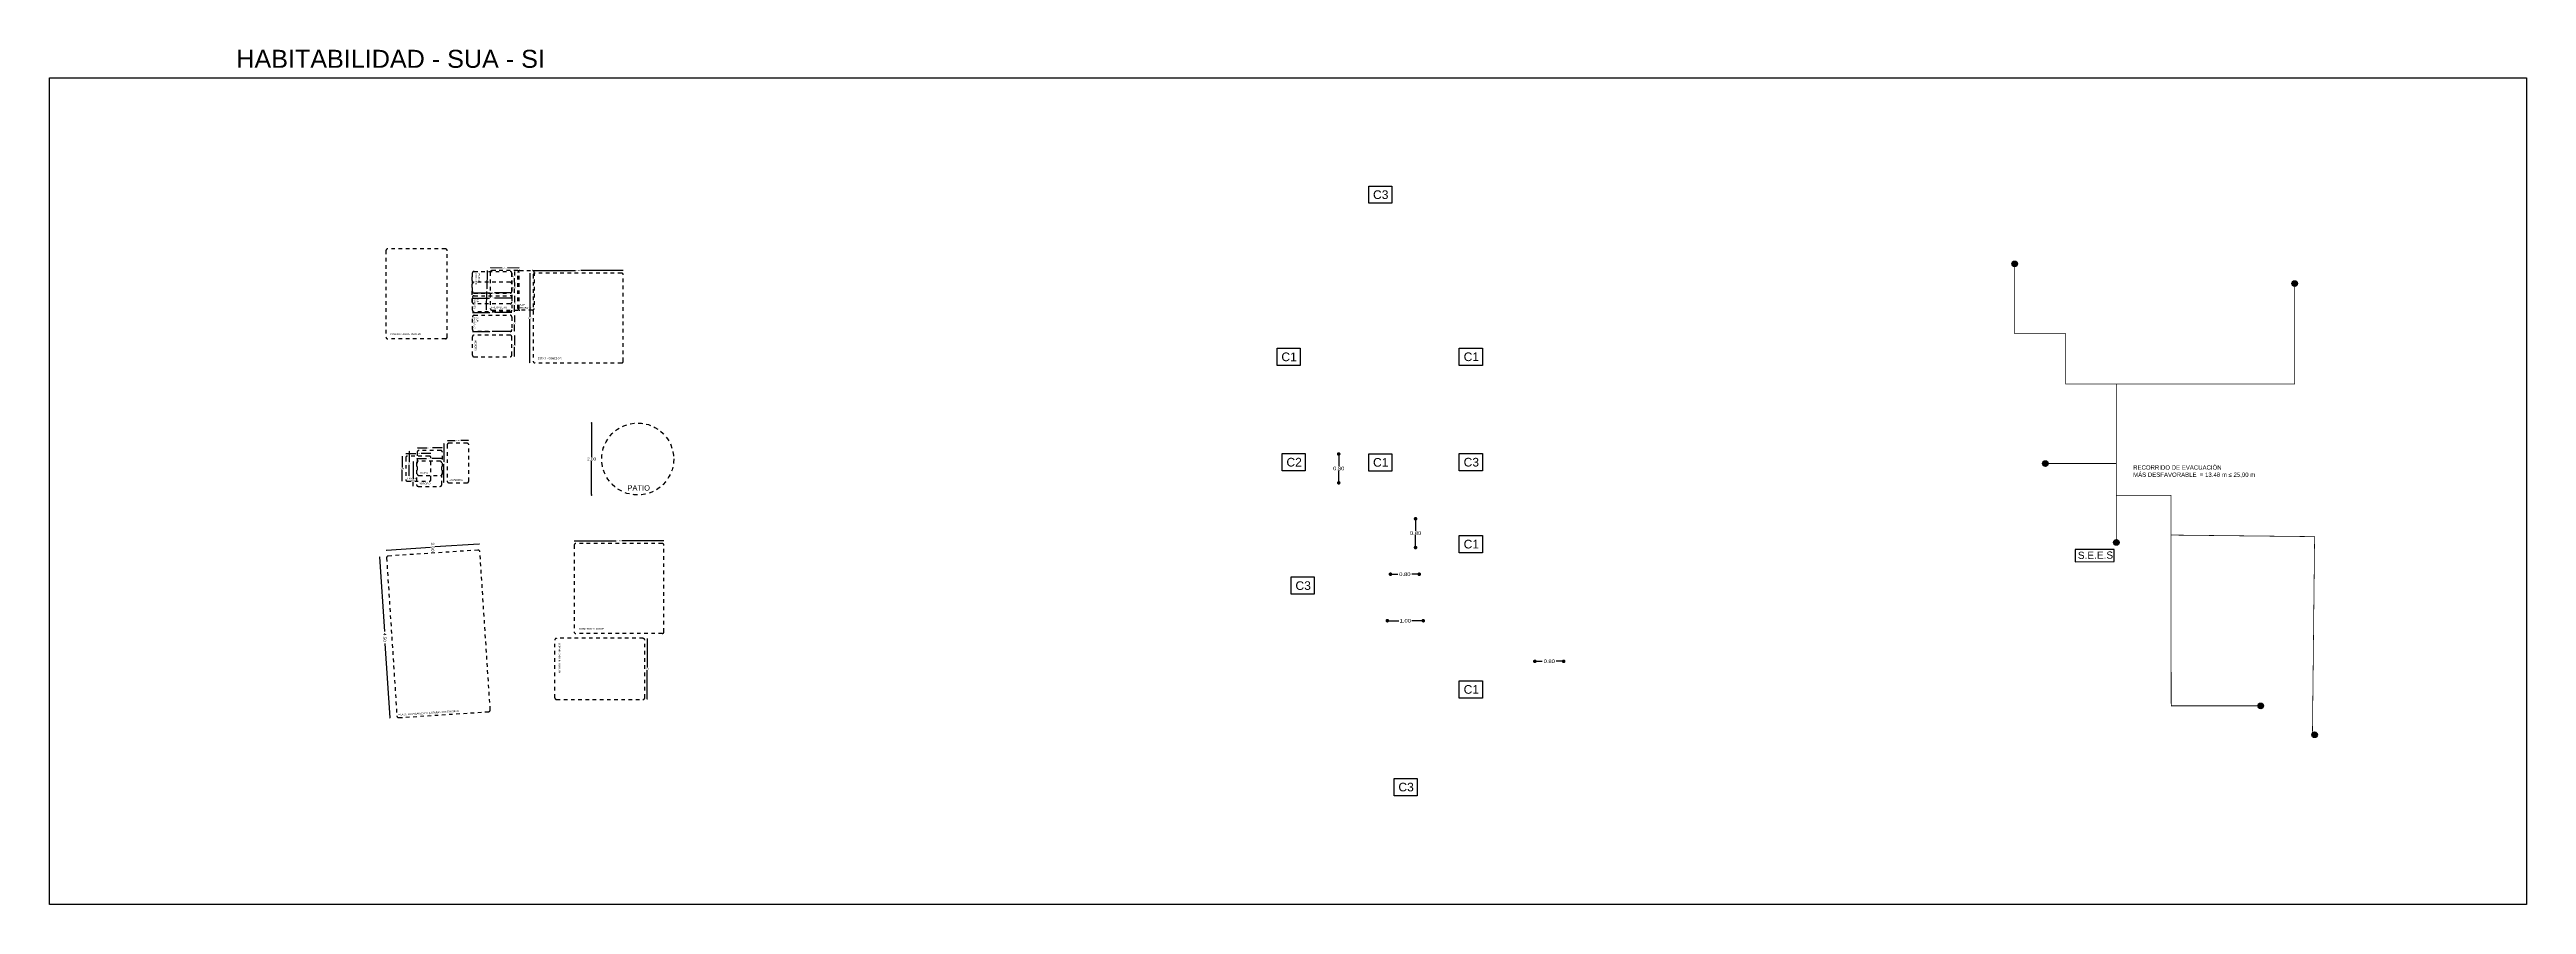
# Model space of a CAD drawing. Header units: metres. Extents: x -92 to 671, y -42 to 91.
# Drawn here: x 379.2 to 448, y 15 to 38.7 of the extents above; entities that cross this region are included whole.
import ezdxf

# ---------------------------------------------------------------- set-up
doc = ezdxf.new("R2010")
doc.units = ezdxf.units.M
for name, pattern in [('_CONTINUOUS', [2, 1, 1]), ('ACAD_ISO02W100', [15, 12, -3]), ('CONTINUA', [0]), ('RAYITAS2', [0.1875, 0.125, -0.0625])]:
    doc.linetypes.add(name, pattern=pattern)
doc.layers.add('01Texto 1', color=220, linetype='Continuous')
doc.layers.add('05Habitabilidad', color=4, linetype='RAYITAS2')
doc.layers.add('05DB-SI', color=7, linetype='_CONTINUOUS', true_color=0xc20000)
doc.layers.add('05DB-SUA', color=30, linetype='_CONTINUOUS', true_color=0xff7f00)
doc.styles.add('FUTURA', font='', dxfattribs={"width": 1.2})
doc.styles.add('Proyecto', font='arial.ttf', dxfattribs={"height": 0.1})
doc.styles.get("Standard").update_dxf_attribs({"font": 'arial.ttf'})
doc.styles.get('FUTURA').set_extended_font_data('Futura Bk BT')
doc.dimstyles.new('20', dxfattribs={"dimscale": 0, "dimtxt": 0.03, "dimasz": 0.01, "dimexe": 0.2, "dimexo": 0.2, "dimgap": 0.02, "dimtad": 0, "dimtih": 1, "dimtoh": 1, "dimzin": 0, "dimdsep": 46, "dimtxsty": 'FUTURA', "dimblk": 'DOT', "dimcen": 0.1, "dimse1": 1, "dimse2": 1, "dimazin": 0, "dimtfac": 1, "dimtmove": 2, "dimatfit": 2, "dimldrblk": 'DOT', "dimfxl": 1, "dimtolj": 1, "dimarcsym": 0})
doc.dimstyles.new('30', dxfattribs={"dimscale": 0, "dimtxt": 0.07, "dimasz": 0.05, "dimexe": 0.2, "dimexo": 0.2, "dimgap": 0.01, "dimtad": 0, "dimtih": 1, "dimtoh": 1, "dimzin": 0, "dimdsep": 46, "dimtxsty": 'FUTURA', "dimblk": 'DOT', "dimcen": 0.1, "dimse1": 1, "dimse2": 1, "dimazin": 0, "dimtfac": 1, "dimtmove": 2, "dimatfit": 2, "dimldrblk": 'DOT', "dimfxl": 1, "dimtolj": 1, "dimarcsym": 0})
doc.dimstyles.new('50', dxfattribs={"dimscale": 0, "dimtxt": 0.1, "dimasz": 0.07, "dimexe": 0.2, "dimexo": 0.2, "dimgap": 0.01, "dimtad": 0, "dimtih": 1, "dimtoh": 1, "dimzin": 0, "dimdsep": 46, "dimtxsty": 'FUTURA', "dimblk": 'DOT', "dimcen": 0.1, "dimse1": 1, "dimse2": 1, "dimazin": 0, "dimtfac": 1, "dimtmove": 2, "dimatfit": 2, "dimldrblk": 'DOT', "dimfxl": 1, "dimtolj": 1, "dimarcsym": 0})

# ---------------------------------------------------------------- blocks, each defined once
blk = doc.blocks.new('HABITABILIDAD - PLACA 30')
at = {"layer": '05Habitabilidad', "color": 220, "ltscale": 0.5}
for p, q in [((3217610.744, 1936620.346), (3217610.744, 1936621.346)), ((3217611.294, 1936621.396), (3217610.794, 1936621.396)), ((3217610.794, 1936621.396), (3217611.594, 1936621.396)), ((3217611.044, 1936621.346), (3217611.044, 1936620.346)), ((3217611.344, 1936620.346), (3217611.344, 1936621.346)), ((3217611.644, 1936621.346), (3217611.644, 1936620.346)), ((3217610.794, 1936620.296), (3217611.294, 1936620.296)), ((3217611.594, 1936620.296), (3217610.794, 1936620.296))]:
    blk.add_line(p, q, dxfattribs=at)
for centre, start, end in [((3217610.794, 1936621.346), 90, 180), ((3217611.094, 1936621.346), 90, 180), ((3217611.294, 1936621.346), 0, 90), ((3217611.594, 1936621.346), 0, 90), ((3217610.794, 1936620.346), 180, 270), ((3217611.094, 1936620.346), 180, 270), ((3217611.294, 1936620.346), 270, 0), ((3217611.594, 1936620.346), 270, 0)]:
    blk.add_arc(centre, 0.05, start, end, dxfattribs=at)
at = {"layer": '05Habitabilidad', "linetype": 'ACAD_ISO02W100', "ltscale": 0.1, "insert": (3217610.8, 1936620.511), "char_height": 0.05, "attachment_point": 1}
blk.add_mtext_dynamic_manual_height_columns('PLACA \\PCOCCIÓN', width=0.87816, gutter_width=12.5, heights=[0], dxfattribs=at)
blk = doc.blocks.new('*U19')
at = {"layer": '05Habitabilidad', "color": 30, "ltscale": 0.5}
blk.add_lwpolyline([(3217613.67, 1936621.346), (3217613.67, 1936620.346, 0.414214), (3217613.72, 1936620.296), (3217614.22, 1936620.296, 0.414214), (3217614.27, 1936620.346), (3217614.27, 1936621.346, 0.414214), (3217614.22, 1936621.396), (3217613.72, 1936621.396, 0.414214)], format="xyb", close=True, dxfattribs=at)
at = {"layer": '05Habitabilidad', "insert": (3217613.816, 1936620.413), "char_height": 0.05, "attachment_point": 1}
blk.add_mtext_dynamic_manual_height_columns('NEVERA', width=0.87816, gutter_width=12.5, heights=[0], dxfattribs=at)
blk = doc.blocks.new('HABITABILIDAD - FREGADERO')
at = {"layer": '05Habitabilidad', "color": 82, "ltscale": 0.5}
blk.add_lwpolyline([(3217616.12, 1936620.296), (3217616.82, 1936620.296, 0.414214), (3217616.87, 1936620.346), (3217616.87, 1936621.346, 0.414214), (3217616.82, 1936621.396), (3217616.12, 1936621.396, 0.414214), (3217616.07, 1936621.346), (3217616.07, 1936620.346, 0.414214)], format="xyb", close=True, dxfattribs=at)
at = {"layer": '05Habitabilidad', "insert": (3217616.095, 1936620.397), "char_height": 0.05, "attachment_point": 1}
blk.add_mtext_dynamic_manual_height_columns('FREGADERO', width=0.87816, gutter_width=12.5, heights=[0], dxfattribs=at)
blk = doc.blocks.new('HABITABILIDAD - LAVABO')
at = {"layer": '05Habitabilidad', "color": 220, "ltscale": 0.5}
blk.add_lwpolyline([(3217610.606, 1936618.747), (3217611.206, 1936618.747, 0.414214), (3217611.256, 1936618.797), (3217611.256, 1936619.397, 0.414214), (3217611.206, 1936619.447), (3217610.606, 1936619.447, 0.414214), (3217610.556, 1936619.397), (3217610.556, 1936618.797, 0.414214)], format="xyb", close=True, dxfattribs=at)
at = {"layer": '05Habitabilidad', "insert": (3217610.606, 1936618.849), "char_height": 0.05, "attachment_point": 1}
blk.add_mtext_dynamic_manual_height_columns('LAVABO', width=0.87816, gutter_width=12.5, heights=[0], dxfattribs=at)
blk = doc.blocks.new('HABITABILIDAD - DUCHA')
at = {"layer": '05Habitabilidad', "color": 30, "ltscale": 0.5}
blk.add_lwpolyline([(3217611.606, 1936618.747), (3217612.206, 1936618.747, 0.414214), (3217612.256, 1936618.797), (3217612.256, 1936619.397, 0.414214), (3217612.206, 1936619.447), (3217611.606, 1936619.447, 0.414214), (3217611.556, 1936619.397), (3217611.556, 1936618.797, 0.414214)], format="xyb", close=True, dxfattribs=at)
at = {"layer": '05Habitabilidad', "insert": (3217611.606, 1936618.849), "char_height": 0.05, "attachment_point": 1}
blk.add_mtext_dynamic_manual_height_columns('DUCHA', width=0.87816, gutter_width=12.5, heights=[0], dxfattribs=at)
blk = doc.blocks.new('HABITABILIDAD - INODORO')
at = {"layer": '05Habitabilidad', "color": 170, "ltscale": 0.5}
blk.add_lwpolyline([(3217612.606, 1936618.747), (3217613.206, 1936618.747, 0.414214), (3217613.256, 1936618.797), (3217613.256, 1936619.397, 0.414214), (3217613.206, 1936619.447), (3217612.606, 1936619.447, 0.414214), (3217612.556, 1936619.397), (3217612.556, 1936618.797, 0.414214)], format="xyb", close=True, dxfattribs=at)
at = {"layer": '05Habitabilidad', "insert": (3217612.606, 1936618.849), "char_height": 0.05, "attachment_point": 1}
blk.add_mtext_dynamic_manual_height_columns('INODORO', width=0.87816, gutter_width=12.5, heights=[0], dxfattribs=at)
blk = doc.blocks.new('HABITABILIDAD - ESTAR-COMEDOR')
at = {"layer": '05Habitabilidad', "color": 202, "ltscale": 0.5}
for p, q in [((3217610.571, 1936613.231), (3217610.571, 1936610.831)), ((3217613.021, 1936613.281), (3217610.621, 1936613.281)), ((3217613.071, 1936610.831), (3217613.071, 1936613.231)), ((3217613.021, 1936610.781), (3217610.621, 1936610.781))]:
    blk.add_line(p, q, dxfattribs=at)
for centre, start, end in [((3217610.621, 1936613.231), 90, 180), ((3217613.021, 1936613.231), 0, 90), ((3217610.621, 1936610.831), 180, 270), ((3217613.021, 1936610.831), 270, 0)]:
    blk.add_arc(centre, 0.05, start, end, dxfattribs=at)
at = {"layer": '05Habitabilidad', "insert": (3217610.695, 1936610.936), "char_height": 0.05, "attachment_point": 1}
blk.add_mtext_dynamic_manual_height_columns('ESTAR - COMEDOR', width=0.87816, gutter_width=12.5, heights=[0], dxfattribs=at)
blk = doc.blocks.new('HABITABILIDAD - DORMITORIO INDV')
at = {"layer": '05Habitabilidad', "color": 202, "ltscale": 0.5}
for p, q in [((26.077, 14.847), (26.077, 12.447)), ((27.727, 14.897), (26.127, 14.897)), ((27.777, 12.447), (27.777, 14.847)), ((27.727, 12.397), (26.127, 12.397))]:
    blk.add_line(p, q, dxfattribs=at)
for centre, start, end in [((26.127, 14.847), 90, 180), ((27.727, 14.847), 0, 90), ((27.727, 12.447), 270, 0)]:
    blk.add_arc(centre, 0.05, start, end, dxfattribs=at)
at = {"layer": '05Habitabilidad', "color": 202}
blk.add_arc((26.127, 12.447), 0.05, 180, 270, dxfattribs=at)
at = {"layer": '05Habitabilidad', "insert": (26.201, 12.552), "char_height": 0.05, "attachment_point": 1}
blk.add_mtext_dynamic_manual_height_columns('DORMITORIO INDIVIDUAL', width=0.87816, gutter_width=12.5, heights=[0], dxfattribs=at)
blk = doc.blocks.new('HABITABILIDAD - DORMITORIO DOBLE')
at = {"layer": '05Habitabilidad', "color": 202, "ltscale": 0.5}
for p, q in [((-7.391, 11.048), (-9.791, 11.048)), ((-9.841, 10.998), (-9.841, 8.598)), ((-7.341, 8.598), (-7.341, 10.998)), ((-7.391, 8.548), (-9.791, 8.548))]:
    blk.add_line(p, q, dxfattribs=at)
for centre, start, end in [((-9.791, 10.998), 90, 180), ((-7.391, 10.998), 0, 90)]:
    blk.add_arc(centre, 0.05, start, end, dxfattribs=at)
at = {"layer": '05Habitabilidad', "color": 202}
for centre, start, end in [((-9.791, 8.598), 180, 270), ((-7.391, 8.598), 270, 0)]:
    blk.add_arc(centre, 0.05, start, end, dxfattribs=at)
at = {"layer": '05Habitabilidad', "lineweight": 30}
blk.add_text('DORMITORIO DOBLE', height=0.05, dxfattribs=at).set_placement((-9.722, 8.652))
blk = doc.blocks.new('_DOT')
at = {"color": 0, "linetype": 'ByBlock'}
blk.add_line((-0.5, 0), (-1, 0), dxfattribs=at)
at = {"color": 0, "linetype": 'ByBlock', "const_width": 0.5}
blk.add_lwpolyline([(-0.25, 0, 1), (0.25, 0, 1)], format="xyb", close=True, dxfattribs=at)
blk = doc.blocks.new('*D349')
at = {"layer": '05Habitabilidad', "color": 0, "linetype": 'CONTINUA', "lineweight": -2, "transparency": 16777216}
for p, q in [((392.078, 32.248), (392.078, 32.143)), ((392.078, 31.968), (392.078, 32.073))]:
    blk.add_line(p, q, dxfattribs=at)
at = {"layer": 'DEFPOINTS', "color": 0, "linetype": 'CONTINUA', "transparency": 16777216}
for p in [(391.887, 32.258), (391.887, 31.958), (392.078, 31.958)]:
    blk.add_point(p, dxfattribs=at)
at = {"layer": '05Habitabilidad', "color": 0, "linetype": 'CONTINUA', "lineweight": -2, "transparency": 16777216, "xscale": 0.01, "yscale": 0.01, "zscale": 0.01}
for p, rotation in [((392.078, 32.258), 90), ((392.078, 31.958), 270)]:
    blk.add_blockref('_DOT', p, dxfattribs=dict(at, rotation=rotation))
at = {"layer": '05Habitabilidad', "color": 0, "linetype": 'CONTINUA', "transparency": 16777216, "insert": (392.078, 32.108), "char_height": 0.03, "attachment_point": 5, "style": 'FUTURA'}
blk.add_mtext('\\A1;0.30', dxfattribs=at)
blk = doc.blocks.new('*D350')
at = {"layer": '05Habitabilidad', "color": 0, "linetype": 'CONTINUA', "lineweight": -2, "transparency": 16777216}
for p, q in [((392.078, 32.548), (392.078, 32.443)), ((392.078, 32.268), (392.078, 32.373))]:
    blk.add_line(p, q, dxfattribs=at)
at = {"layer": 'DEFPOINTS', "color": 0, "linetype": 'CONTINUA', "transparency": 16777216}
for p in [(391.846, 32.558), (392.078, 32.558), (391.846, 32.258)]:
    blk.add_point(p, dxfattribs=at)
at = {"layer": '05Habitabilidad', "color": 0, "linetype": 'CONTINUA', "lineweight": -2, "transparency": 16777216, "xscale": 0.01, "yscale": 0.01, "zscale": 0.01}
for p, rotation in [((392.078, 32.558), 90), ((392.078, 32.258), 270)]:
    blk.add_blockref('_DOT', p, dxfattribs=dict(at, rotation=rotation))
at = {"layer": '05Habitabilidad', "color": 0, "linetype": 'CONTINUA', "transparency": 16777216, "insert": (392.078, 32.408), "char_height": 0.03, "attachment_point": 5, "style": 'FUTURA'}
blk.add_mtext('\\A1;0.30', dxfattribs=at)
blk = doc.blocks.new('*D352')
at = {"layer": '05Habitabilidad', "color": 0, "linetype": 'CONTINUA', "lineweight": -2, "transparency": 16777216}
for p, q in [((390.917, 31.815), (391.389, 31.815)), ((391.997, 31.815), (391.525, 31.815))]:
    blk.add_line(p, q, dxfattribs=at)
at = {"layer": 'DEFPOINTS', "color": 0, "linetype": 'CONTINUA', "transparency": 16777216}
for p in [(390.907, 31.815), (390.907, 31.815), (392.007, 31.815)]:
    blk.add_point(p, dxfattribs=at)
at = {"layer": '05Habitabilidad', "color": 0, "linetype": 'CONTINUA', "lineweight": -2, "transparency": 16777216, "xscale": 0.01, "yscale": 0.01, "zscale": 0.01, "rotation": 180}
blk.add_blockref('_DOT', (390.907, 31.815), dxfattribs=at)
at = {"layer": '05Habitabilidad', "color": 0, "linetype": 'CONTINUA', "lineweight": -2, "transparency": 16777216, "xscale": 0.01, "yscale": 0.01, "zscale": 0.01}
blk.add_blockref('_DOT', (392.007, 31.815), dxfattribs=at)
at = {"layer": '05Habitabilidad', "color": 0, "linetype": 'CONTINUA', "transparency": 16777216, "insert": (391.457, 31.815), "char_height": 0.03, "attachment_point": 5, "style": 'FUTURA'}
blk.add_mtext('\\A1;1.10', dxfattribs=at)
blk = doc.blocks.new('*D353')
at = {"layer": '05Habitabilidad', "color": 0, "linetype": 'CONTINUA', "lineweight": -2, "transparency": 16777216}
for p, q in [((392.079, 30.777), (392.079, 30.522)), ((392.079, 30.197), (392.079, 30.452))]:
    blk.add_line(p, q, dxfattribs=at)
at = {"layer": 'DEFPOINTS', "color": 0, "linetype": 'CONTINUA', "transparency": 16777216}
for p in [(391.886, 30.787), (391.886, 30.187), (392.079, 30.187)]:
    blk.add_point(p, dxfattribs=at)
at = {"layer": '05Habitabilidad', "color": 0, "linetype": 'CONTINUA', "lineweight": -2, "transparency": 16777216, "xscale": 0.01, "yscale": 0.01, "zscale": 0.01}
for p, rotation in [((392.079, 30.787), 90), ((392.079, 30.187), 270)]:
    blk.add_blockref('_DOT', p, dxfattribs=dict(at, rotation=rotation))
at = {"layer": '05Habitabilidad', "color": 0, "linetype": 'CONTINUA', "transparency": 16777216, "insert": (392.079, 30.487), "char_height": 0.03, "attachment_point": 5, "style": 'FUTURA'}
blk.add_mtext('\\A1;0.60', dxfattribs=at)
blk = doc.blocks.new('*D354')
at = {"layer": '05Habitabilidad', "color": 0, "linetype": '_CONTINUOUS', "lineweight": -2, "transparency": 16777216}
for p, q in [((390.918, 30.886), (391.39, 30.886)), ((391.998, 30.886), (391.526, 30.886))]:
    blk.add_line(p, q, dxfattribs=at)
at = {"layer": 'DEFPOINTS', "color": 0, "linetype": '_CONTINUOUS', "transparency": 16777216}
for p in [(390.908, 30.685), (392.008, 30.886), (392.008, 30.685)]:
    blk.add_point(p, dxfattribs=at)
at = {"layer": '05Habitabilidad', "color": 0, "linetype": '_CONTINUOUS', "lineweight": -2, "transparency": 16777216, "xscale": 0.01, "yscale": 0.01, "zscale": 0.01, "rotation": 180}
blk.add_blockref('_DOT', (390.908, 30.886), dxfattribs=at)
at = {"layer": '05Habitabilidad', "color": 0, "linetype": '_CONTINUOUS', "lineweight": -2, "transparency": 16777216, "xscale": 0.01, "yscale": 0.01, "zscale": 0.01}
blk.add_blockref('_DOT', (392.008, 30.886), dxfattribs=at)
at = {"layer": '05Habitabilidad', "color": 0, "linetype": '_CONTINUOUS', "transparency": 16777216, "insert": (391.458, 30.886), "char_height": 0.03, "attachment_point": 5, "style": 'FUTURA'}
blk.add_mtext('\\A1;1.10', dxfattribs=at)
blk = doc.blocks.new('*D358')
at = {"layer": '05Habitabilidad', "color": 0, "linetype": '_CONTINUOUS', "lineweight": -2, "transparency": 16777216}
for p, q in [((391.421, 32.668), (391.736, 32.662)), ((392.201, 32.654), (391.886, 32.66))]:
    blk.add_line(p, q, dxfattribs=at)
at = {"layer": 'DEFPOINTS', "color": 0, "linetype": '_CONTINUOUS', "transparency": 16777216}
for p in [(391.408, 32.464), (392.208, 32.464), (392.211, 32.654)]:
    blk.add_point(p, dxfattribs=at)
at = {"layer": '05Habitabilidad', "color": 0, "linetype": '_CONTINUOUS', "lineweight": -2, "transparency": 16777216, "xscale": 0.01, "yscale": 0.01, "zscale": 0.01}
for p, rotation in [((391.411, 32.668), 178.993462372191), ((392.211, 32.654), 358.993462372191)]:
    blk.add_blockref('_DOT', p, dxfattribs=dict(at, rotation=rotation))
at = {"layer": '05Habitabilidad', "color": 0, "linetype": '_CONTINUOUS', "transparency": 16777216, "insert": (391.811, 32.661), "char_height": 0.03, "attachment_point": 5, "style": 'FUTURA'}
blk.add_mtext('\\A1;0.80', dxfattribs=at)
blk = doc.blocks.new('*D359')
at = {"layer": '05Habitabilidad', "color": 0, "linetype": '_CONTINUOUS', "lineweight": -2, "transparency": 16777216}
for p, q in [((391.32, 32.577), (391.311, 32.072)), ((391.301, 31.497), (391.31, 32.002))]:
    blk.add_line(p, q, dxfattribs=at)
at = {"layer": 'DEFPOINTS', "color": 0, "linetype": '_CONTINUOUS', "transparency": 16777216}
for p in [(391.534, 32.583), (391.301, 31.487), (391.534, 31.483)]:
    blk.add_point(p, dxfattribs=at)
at = {"layer": '05Habitabilidad', "color": 0, "linetype": '_CONTINUOUS', "lineweight": -2, "transparency": 16777216, "xscale": 0.01, "yscale": 0.01, "zscale": 0.01}
for p, rotation in [((391.32, 32.587), 88.99346237219105), ((391.301, 31.487), 268.993462372191)]:
    blk.add_blockref('_DOT', p, dxfattribs=dict(at, rotation=rotation))
at = {"layer": '05Habitabilidad', "color": 0, "linetype": '_CONTINUOUS', "transparency": 16777216, "insert": (391.31, 32.037), "char_height": 0.03, "attachment_point": 5, "style": 'FUTURA'}
blk.add_mtext('\\A1;1.10', dxfattribs=at)
blk = doc.blocks.new('*D360')
at = {"layer": '05Habitabilidad', "color": 0, "linetype": '_CONTINUOUS', "lineweight": -2, "transparency": 16777216}
for p, q in [((389.067, 27.499), (389.333, 27.499)), ((389.747, 27.499), (389.482, 27.499))]:
    blk.add_line(p, q, dxfattribs=at)
at = {"layer": 'DEFPOINTS', "color": 0, "linetype": '_CONTINUOUS', "transparency": 16777216}
for p in [(389.057, 27.251), (389.757, 27.499), (389.757, 27.251)]:
    blk.add_point(p, dxfattribs=at)
at = {"layer": '05Habitabilidad', "color": 0, "linetype": '_CONTINUOUS', "lineweight": -2, "transparency": 16777216, "xscale": 0.01, "yscale": 0.01, "zscale": 0.01, "rotation": 180}
blk.add_blockref('_DOT', (389.057, 27.499), dxfattribs=at)
at = {"layer": '05Habitabilidad', "color": 0, "linetype": '_CONTINUOUS', "lineweight": -2, "transparency": 16777216, "xscale": 0.01, "yscale": 0.01, "zscale": 0.01}
blk.add_blockref('_DOT', (389.757, 27.499), dxfattribs=at)
at = {"layer": '05Habitabilidad', "color": 0, "linetype": '_CONTINUOUS', "transparency": 16777216, "insert": (389.407, 27.499), "char_height": 0.03, "attachment_point": 5, "style": 'FUTURA'}
blk.add_mtext('\\A1;0.70', dxfattribs=at)
blk = doc.blocks.new('*D361')
at = {"layer": '05Habitabilidad', "color": 0, "linetype": '_CONTINUOUS', "lineweight": -2, "transparency": 16777216}
for p, q in [((389.386, 27.656), (389.652, 27.656)), ((390.066, 27.656), (389.801, 27.656))]:
    blk.add_line(p, q, dxfattribs=at)
at = {"layer": 'DEFPOINTS', "color": 0, "linetype": '_CONTINUOUS', "transparency": 16777216}
for p in [(390.076, 27.656), (389.376, 27.398), (390.076, 27.398)]:
    blk.add_point(p, dxfattribs=at)
at = {"layer": '05Habitabilidad', "color": 0, "linetype": '_CONTINUOUS', "lineweight": -2, "transparency": 16777216, "xscale": 0.01, "yscale": 0.01, "zscale": 0.01, "rotation": 180}
blk.add_blockref('_DOT', (389.376, 27.656), dxfattribs=at)
at = {"layer": '05Habitabilidad', "color": 0, "linetype": '_CONTINUOUS', "lineweight": -2, "transparency": 16777216, "xscale": 0.01, "yscale": 0.01, "zscale": 0.01}
blk.add_blockref('_DOT', (390.076, 27.656), dxfattribs=at)
at = {"layer": '05Habitabilidad', "color": 0, "linetype": '_CONTINUOUS', "transparency": 16777216, "insert": (389.726, 27.656), "char_height": 0.03, "attachment_point": 5, "style": 'FUTURA'}
blk.add_mtext('\\A1;0.70', dxfattribs=at)
blk = doc.blocks.new('*D362')
at = {"layer": '05Habitabilidad', "color": 0, "linetype": '_CONTINUOUS', "lineweight": -2, "transparency": 16777216}
for p, q in [((389.368, 27.358), (389.633, 27.358)), ((390.048, 27.358), (389.783, 27.358))]:
    blk.add_line(p, q, dxfattribs=at)
at = {"layer": 'DEFPOINTS', "color": 0, "linetype": '_CONTINUOUS', "transparency": 16777216}
for p in [(389.358, 27.194), (390.058, 27.358), (390.058, 27.194)]:
    blk.add_point(p, dxfattribs=at)
at = {"layer": '05Habitabilidad', "color": 0, "linetype": '_CONTINUOUS', "lineweight": -2, "transparency": 16777216, "xscale": 0.01, "yscale": 0.01, "zscale": 0.01, "rotation": 180}
blk.add_blockref('_DOT', (389.358, 27.358), dxfattribs=at)
at = {"layer": '05Habitabilidad', "color": 0, "linetype": '_CONTINUOUS', "lineweight": -2, "transparency": 16777216, "xscale": 0.01, "yscale": 0.01, "zscale": 0.01}
blk.add_blockref('_DOT', (390.058, 27.358), dxfattribs=at)
at = {"layer": '05Habitabilidad', "color": 0, "linetype": '_CONTINUOUS', "transparency": 16777216, "insert": (389.708, 27.358), "char_height": 0.03, "attachment_point": 5, "style": 'FUTURA'}
blk.add_mtext('\\A1;0.70', dxfattribs=at)
blk = doc.blocks.new('*D363')
at = {"layer": '05Habitabilidad', "color": 0, "linetype": '_CONTINUOUS', "lineweight": -2, "transparency": 16777216}
for p, q in [((395.772, 22.354), (395.772, 21.548)), ((395.772, 20.673), (395.772, 21.478))]:
    blk.add_line(p, q, dxfattribs=at)
at = {"layer": 'DEFPOINTS', "color": 0, "linetype": '_CONTINUOUS', "transparency": 16777216}
for p in [(395.542, 22.364), (395.772, 22.364), (395.542, 20.663)]:
    blk.add_point(p, dxfattribs=at)
at = {"layer": '05Habitabilidad', "color": 0, "linetype": '_CONTINUOUS', "lineweight": -2, "transparency": 16777216, "xscale": 0.01, "yscale": 0.01, "zscale": 0.01}
for p, rotation in [((395.772, 22.364), 90), ((395.772, 20.663), 270)]:
    blk.add_blockref('_DOT', p, dxfattribs=dict(at, rotation=rotation))
at = {"layer": '05Habitabilidad', "color": 0, "linetype": '_CONTINUOUS', "transparency": 16777216, "insert": (395.772, 21.513), "char_height": 0.03, "attachment_point": 5, "style": 'FUTURA'}
blk.add_mtext('\\A1;1.70', dxfattribs=at)
blk = doc.blocks.new('*D364')
at = {"layer": '05Habitabilidad', "color": 0, "linetype": '_CONTINUOUS', "lineweight": -2, "transparency": 16777216}
for p, q in [((393.745, 25.069), (394.91, 25.069)), ((396.225, 25.069), (395.06, 25.069))]:
    blk.add_line(p, q, dxfattribs=at)
at = {"layer": 'DEFPOINTS', "color": 0, "linetype": '_CONTINUOUS', "transparency": 16777216}
for p in [(393.735, 25.069), (393.735, 24.844), (396.235, 24.844)]:
    blk.add_point(p, dxfattribs=at)
at = {"layer": '05Habitabilidad', "color": 0, "linetype": '_CONTINUOUS', "lineweight": -2, "transparency": 16777216, "xscale": 0.01, "yscale": 0.01, "zscale": 0.01, "rotation": 180}
blk.add_blockref('_DOT', (393.735, 25.069), dxfattribs=at)
at = {"layer": '05Habitabilidad', "color": 0, "linetype": '_CONTINUOUS', "lineweight": -2, "transparency": 16777216, "xscale": 0.01, "yscale": 0.01, "zscale": 0.01}
blk.add_blockref('_DOT', (396.235, 25.069), dxfattribs=at)
at = {"layer": '05Habitabilidad', "color": 0, "linetype": '_CONTINUOUS', "transparency": 16777216, "insert": (394.985, 25.069), "char_height": 0.03, "attachment_point": 5, "style": 'FUTURA'}
blk.add_mtext('\\A1;2.50', dxfattribs=at)
blk = doc.blocks.new('*D365')
at = {"layer": '05Habitabilidad', "color": 0, "linetype": '_CONTINUOUS', "lineweight": -2, "transparency": 16777216}
for p, q in [((392.612, 32.585), (393.777, 32.585)), ((395.092, 32.585), (393.927, 32.585))]:
    blk.add_line(p, q, dxfattribs=at)
at = {"layer": 'DEFPOINTS', "color": 0, "linetype": '_CONTINUOUS', "transparency": 16777216}
for p in [(392.602, 32.585), (392.602, 32.365), (395.102, 32.365)]:
    blk.add_point(p, dxfattribs=at)
at = {"layer": '05Habitabilidad', "color": 0, "linetype": '_CONTINUOUS', "lineweight": -2, "transparency": 16777216, "xscale": 0.01, "yscale": 0.01, "zscale": 0.01, "rotation": 180}
blk.add_blockref('_DOT', (392.602, 32.585), dxfattribs=at)
at = {"layer": '05Habitabilidad', "color": 0, "linetype": '_CONTINUOUS', "lineweight": -2, "transparency": 16777216, "xscale": 0.01, "yscale": 0.01, "zscale": 0.01}
blk.add_blockref('_DOT', (395.102, 32.585), dxfattribs=at)
at = {"layer": '05Habitabilidad', "color": 0, "linetype": '_CONTINUOUS', "transparency": 16777216, "insert": (393.852, 32.585), "char_height": 0.03, "attachment_point": 5, "style": 'FUTURA'}
blk.add_mtext('\\A1;2.50', dxfattribs=at)
blk = doc.blocks.new('*D366')
at = {"layer": '05Habitabilidad', "color": 0, "linetype": '_CONTINUOUS', "lineweight": -2, "transparency": 16777216}
for p, q in [((392.506, 32.504), (392.506, 31.299)), ((392.506, 30.024), (392.506, 31.229))]:
    blk.add_line(p, q, dxfattribs=at)
at = {"layer": 'DEFPOINTS', "color": 0, "linetype": '_CONTINUOUS', "transparency": 16777216}
for p in [(392.506, 32.514), (392.86, 32.514), (392.86, 30.014)]:
    blk.add_point(p, dxfattribs=at)
at = {"layer": '05Habitabilidad', "color": 0, "linetype": '_CONTINUOUS', "lineweight": -2, "transparency": 16777216, "xscale": 0.01, "yscale": 0.01, "zscale": 0.01}
for p, rotation in [((392.506, 32.514), 90), ((392.506, 30.014), 270)]:
    blk.add_blockref('_DOT', p, dxfattribs=dict(at, rotation=rotation))
at = {"layer": '05Habitabilidad', "color": 0, "linetype": '_CONTINUOUS', "transparency": 16777216, "insert": (392.506, 31.264), "char_height": 0.03, "attachment_point": 5, "style": 'FUTURA'}
blk.add_mtext('\\A1;2.50', dxfattribs=at)
blk = doc.blocks.new('*D367')
at = {"layer": '05Habitabilidad', "color": 0, "linetype": '_CONTINUOUS', "lineweight": -2, "transparency": 16777216}
for p, q in [((388.96, 27.418), (388.96, 27.113)), ((388.96, 26.738), (388.96, 27.043))]:
    blk.add_line(p, q, dxfattribs=at)
at = {"layer": 'DEFPOINTS', "color": 0, "linetype": '_CONTINUOUS', "transparency": 16777216}
for p in [(388.96, 27.428), (389.2, 27.428), (389.2, 26.728)]:
    blk.add_point(p, dxfattribs=at)
at = {"layer": '05Habitabilidad', "color": 0, "linetype": '_CONTINUOUS', "lineweight": -2, "transparency": 16777216, "xscale": 0.01, "yscale": 0.01, "zscale": 0.01}
for p, rotation in [((388.96, 27.428), 90), ((388.96, 26.728), 270)]:
    blk.add_blockref('_DOT', p, dxfattribs=dict(at, rotation=rotation))
at = {"layer": '05Habitabilidad', "color": 0, "linetype": '_CONTINUOUS', "transparency": 16777216, "insert": (388.96, 27.078), "char_height": 0.03, "attachment_point": 5, "style": 'FUTURA'}
blk.add_mtext('\\A1;0.70', dxfattribs=at)
blk = doc.blocks.new('*D336')
at = {"layer": '05Habitabilidad', "color": 0, "linetype": '_CONTINUOUS', "lineweight": -2, "transparency": 16777216}
for p, q in [((389.151, 27.56), (389.151, 27.255)), ((389.151, 26.88), (389.151, 27.185))]:
    blk.add_line(p, q, dxfattribs=at)
at = {"layer": 'DEFPOINTS', "color": 0, "linetype": '_CONTINUOUS', "transparency": 16777216}
for p in [(389.151, 27.57), (389.391, 27.57), (389.391, 26.87)]:
    blk.add_point(p, dxfattribs=at)
at = {"layer": '05Habitabilidad', "color": 0, "linetype": '_CONTINUOUS', "lineweight": -2, "transparency": 16777216, "xscale": 0.01, "yscale": 0.01, "zscale": 0.01}
for p, rotation in [((389.151, 27.57), 90), ((389.151, 26.87), 270)]:
    blk.add_blockref('_DOT', p, dxfattribs=dict(at, rotation=rotation))
at = {"layer": '05Habitabilidad', "color": 0, "linetype": '_CONTINUOUS', "transparency": 16777216, "insert": (389.151, 27.22), "char_height": 0.03, "attachment_point": 5, "style": 'FUTURA'}
blk.add_mtext('\\A1;0.70', dxfattribs=at)
blk = doc.blocks.new('*D337')
at = {"layer": '05Habitabilidad', "color": 0, "linetype": '_CONTINUOUS', "lineweight": -2, "transparency": 16777216}
for p, q in [((389.26, 27.276), (389.26, 26.784)), ((389.26, 26.596), (389.26, 26.714))]:
    blk.add_line(p, q, dxfattribs=at)
at = {"layer": 'DEFPOINTS', "color": 0, "linetype": '_CONTINUOUS', "transparency": 16777216}
for p in [(389.26, 27.286), (389.5, 27.286), (389.5, 26.586)]:
    blk.add_point(p, dxfattribs=at)
at = {"layer": '05Habitabilidad', "color": 0, "linetype": '_CONTINUOUS', "lineweight": -2, "transparency": 16777216, "xscale": 0.01, "yscale": 0.01, "zscale": 0.01}
for p, rotation in [((389.26, 27.286), 90), ((389.26, 26.586), 270)]:
    blk.add_blockref('_DOT', p, dxfattribs=dict(at, rotation=rotation))
at = {"layer": '05Habitabilidad', "color": 0, "linetype": '_CONTINUOUS', "transparency": 16777216, "insert": (389.26, 26.749), "char_height": 0.03, "attachment_point": 5, "style": 'FUTURA'}
blk.add_mtext('\\A1;0.70', dxfattribs=at)
blk = doc.blocks.new('*D346')
at = {"layer": '05Habitabilidad', "color": 0, "linetype": 'ByBlock', "lineweight": -2, "transparency": 16777216}
for p, q in [((394.223, 28.297), (394.223, 27.397)), ((394.223, 26.397), (394.223, 27.297))]:
    blk.add_line(p, q, dxfattribs=at)
at = {"layer": 'DEFPOINTS', "color": 0, "linetype": 'ByBlock', "transparency": 16777216}
for p in [(394.223, 28.347), (395.502, 28.347), (395.505, 26.347)]:
    blk.add_point(p, dxfattribs=at)
at = {"layer": '05Habitabilidad', "color": 0, "linetype": 'ByBlock', "lineweight": -2, "transparency": 16777216, "xscale": 0.05, "yscale": 0.05, "zscale": 0.05}
for p, rotation in [((394.223, 28.347), 90), ((394.223, 26.347), 270)]:
    blk.add_blockref('_DOT', p, dxfattribs=dict(at, rotation=rotation))
at = {"layer": '05Habitabilidad', "color": 0, "linetype": 'ByBlock', "transparency": 16777216, "insert": (394.223, 27.347), "char_height": 0.08, "attachment_point": 5, "style": 'FUTURA'}
blk.add_mtext('\\A1;2.00', dxfattribs=at)
blk = doc.blocks.new('PLAZA DE APARCAMIENTO LATERAL CONSTRUIDO')
at = {"layer": '05Habitabilidad', "color": 140, "ltscale": 0.5, "true_color": 0x00bfff}
for p, q in [((-66.612, -9.098), (-66.612, -11.598)), ((-62.162, -9.048), (-66.562, -9.048)), ((-62.112, -11.598), (-62.112, -9.098)), ((-66.562, -11.648), (-62.162, -11.648))]:
    blk.add_line(p, q, dxfattribs=at)
for centre, start, end in [((-66.562, -9.098), 90, 180), ((-62.162, -9.098), 0, 90), ((-66.562, -11.598), 180, 270), ((-62.162, -11.598), 270, 0)]:
    blk.add_arc(centre, 0.05, start, end, dxfattribs=at)
at = {"layer": '05Habitabilidad', "ltscale": 0.1, "insert": (-62.214, -11.598), "char_height": 0.05, "attachment_point": 1, "rotation": 90}
blk.add_mtext_dynamic_manual_height_columns('PLAZA  APARCAMIENTO (LATERAL CONSTRUIDO)', width=2.21466, gutter_width=12.5, heights=[0], dxfattribs=at)
blk = doc.blocks.new('*D347')
at = {"layer": '05Habitabilidad', "color": 0, "linetype": '_CONTINUOUS', "lineweight": -2, "transparency": 16777216}
for p, q in [((388.52, 24.816), (389.747, 24.896)), ((391.094, 24.984), (389.867, 24.904))]:
    blk.add_line(p, q, dxfattribs=at)
at = {"layer": 'DEFPOINTS', "color": 0, "linetype": '_CONTINUOUS', "transparency": 16777216}
for p in [(391.104, 24.985), (388.524, 24.598), (391.118, 24.767)]:
    blk.add_point(p, dxfattribs=at)
at = {"layer": '05Habitabilidad', "color": 0, "linetype": '_CONTINUOUS', "lineweight": -2, "transparency": 16777216, "xscale": 0.01, "yscale": 0.01, "zscale": 0.01}
for p, rotation in [((388.51, 24.815), 183.74081109474), ((391.104, 24.985), 3.740811094740031)]:
    blk.add_blockref('_DOT', p, dxfattribs=dict(at, rotation=rotation))
at = {"layer": '05Habitabilidad', "color": 0, "linetype": '_CONTINUOUS', "transparency": 16777216, "insert": (389.807, 24.9), "char_height": 0.08, "attachment_point": 5, "rotation": 270, "style": 'FUTURA'}
blk.add_mtext('\\A1;2.60', dxfattribs=at)
blk = doc.blocks.new('*D348')
at = {"layer": '05Habitabilidad', "color": 0, "linetype": '_CONTINUOUS', "lineweight": -2, "transparency": 16777216}
for p, q in [((388.327, 24.625), (388.463, 22.556)), ((388.62, 20.154), (388.484, 22.223))]:
    blk.add_line(p, q, dxfattribs=at)
at = {"layer": 'DEFPOINTS', "color": 0, "linetype": '_CONTINUOUS', "transparency": 16777216}
for p in [(388.571, 24.651), (388.62, 20.144), (388.864, 20.16)]:
    blk.add_point(p, dxfattribs=at)
at = {"layer": '05Habitabilidad', "color": 0, "linetype": '_CONTINUOUS', "lineweight": -2, "transparency": 16777216, "xscale": 0.01, "yscale": 0.01, "zscale": 0.01}
for p, rotation in [((388.327, 24.635), 93.74081109474047), ((388.62, 20.144), 273.7408110947405)]:
    blk.add_blockref('_DOT', p, dxfattribs=dict(at, rotation=rotation))
at = {"layer": '05Habitabilidad', "color": 0, "linetype": '_CONTINUOUS', "transparency": 16777216, "insert": (388.473, 22.39), "char_height": 0.08, "attachment_point": 5, "rotation": 270, "style": 'FUTURA'}
blk.add_mtext('\\A1;4.50', dxfattribs=at)
blk = doc.blocks.new('*U18')
at = {"layer": '05Habitabilidad', "color": 140, "ltscale": 0.5, "true_color": 0x00bfff}
blk.add_lwpolyline([(3217610.571, 1936617.797), (3217610.571, 1936616.797, 0.414214), (3217610.621, 1936616.747), (3217611.121, 1936616.747, 0.414214), (3217611.171, 1936616.797), (3217611.171, 1936617.797, 0.414214), (3217611.121, 1936617.847), (3217610.621, 1936617.847, 0.414214)], format="xyb", close=True, dxfattribs=at)
at = {"layer": '05Habitabilidad', "ltscale": 0.1, "insert": (3217610.621, 1936616.849), "char_height": 0.05, "attachment_point": 1}
blk.add_mtext_dynamic_manual_height_columns('LAVADORA', width=0.87816, gutter_width=12.5, heights=[0], dxfattribs=at)
blk = doc.blocks.new('*D340')
at = {"layer": '05Habitabilidad', "color": 0, "linetype": '_CONTINUOUS', "lineweight": -2, "transparency": 16777216}
for p, q in [((390.219, 27.858), (390.434, 27.858)), ((390.799, 27.858), (390.584, 27.858))]:
    blk.add_line(p, q, dxfattribs=at)
at = {"layer": 'DEFPOINTS', "color": 0, "linetype": '_CONTINUOUS', "transparency": 16777216}
for p in [(390.209, 27.61), (390.809, 27.858), (390.809, 27.61)]:
    blk.add_point(p, dxfattribs=at)
at = {"layer": '05Habitabilidad', "color": 0, "linetype": '_CONTINUOUS', "lineweight": -2, "transparency": 16777216, "xscale": 0.01, "yscale": 0.01, "zscale": 0.01, "rotation": 180}
blk.add_blockref('_DOT', (390.209, 27.858), dxfattribs=at)
at = {"layer": '05Habitabilidad', "color": 0, "linetype": '_CONTINUOUS', "lineweight": -2, "transparency": 16777216, "xscale": 0.01, "yscale": 0.01, "zscale": 0.01}
blk.add_blockref('_DOT', (390.809, 27.858), dxfattribs=at)
at = {"layer": '05Habitabilidad', "color": 0, "linetype": '_CONTINUOUS', "transparency": 16777216, "insert": (390.509, 27.858), "char_height": 0.03, "attachment_point": 5, "style": 'FUTURA'}
blk.add_mtext('\\A1;0.60', dxfattribs=at)
blk = doc.blocks.new('*D341')
at = {"layer": '05Habitabilidad', "color": 0, "linetype": '_CONTINUOUS', "lineweight": -2, "transparency": 16777216}
for p, q in [((390.115, 27.776), (390.115, 27.271)), ((390.115, 26.696), (390.115, 27.201))]:
    blk.add_line(p, q, dxfattribs=at)
at = {"layer": 'DEFPOINTS', "color": 0, "linetype": '_CONTINUOUS', "transparency": 16777216}
for p in [(390.45, 27.786), (390.115, 26.686), (390.45, 26.686)]:
    blk.add_point(p, dxfattribs=at)
at = {"layer": '05Habitabilidad', "color": 0, "linetype": '_CONTINUOUS', "lineweight": -2, "transparency": 16777216, "xscale": 0.01, "yscale": 0.01, "zscale": 0.01}
for p, rotation in [((390.115, 27.786), 90), ((390.115, 26.686), 270)]:
    blk.add_blockref('_DOT', p, dxfattribs=dict(at, rotation=rotation))
at = {"layer": '05Habitabilidad', "color": 0, "linetype": '_CONTINUOUS', "transparency": 16777216, "insert": (390.115, 27.236), "char_height": 0.03, "attachment_point": 5, "style": 'FUTURA'}
blk.add_mtext('\\A1;1.10', dxfattribs=at)
blk = doc.blocks.new('*D266')
at = {"layer": '05DB-SUA', "color": 0, "lineweight": -2, "ltscale": 15, "transparency": 16777216}
for p, q in [((414.989, 27.384), (414.989, 27.144)), ((414.989, 26.784), (414.989, 27.024))]:
    blk.add_line(p, q, dxfattribs=at)
at = {"layer": 'DEFPOINTS', "color": 0, "ltscale": 15, "transparency": 16777216}
for p in [(414.939, 27.484), (414.989, 27.484), (414.939, 26.684)]:
    blk.add_point(p, dxfattribs=at)
at = {"layer": '05DB-SUA', "color": 0, "lineweight": -2, "ltscale": 15, "transparency": 16777216, "xscale": 0.1, "yscale": 0.1, "zscale": 0.1}
for p, rotation in [((414.989, 27.484), 90), ((414.989, 26.684), 270)]:
    blk.add_blockref('_DOT', p, dxfattribs=dict(at, rotation=rotation))
at = {"layer": '05DB-SUA', "color": 0, "ltscale": 15, "transparency": 16777216, "insert": (414.989, 27.084), "char_height": 0.1, "attachment_point": 5, "style": 'FUTURA'}
blk.add_mtext('\\A1;0.80', dxfattribs=at)
blk = doc.blocks.new('*D267')
at = {"layer": '05DB-SUA', "color": 0, "lineweight": -2, "ltscale": 15, "transparency": 16777216}
for p, q in [((417.125, 25.586), (417.125, 25.346)), ((417.125, 24.986), (417.125, 25.226))]:
    blk.add_line(p, q, dxfattribs=at)
at = {"layer": 'DEFPOINTS', "color": 0, "ltscale": 15, "transparency": 16777216}
for p in [(417.125, 25.686), (417.339, 25.686), (417.339, 24.886)]:
    blk.add_point(p, dxfattribs=at)
at = {"layer": '05DB-SUA', "color": 0, "lineweight": -2, "ltscale": 15, "transparency": 16777216, "xscale": 0.1, "yscale": 0.1, "zscale": 0.1}
for p, rotation in [((417.125, 25.686), 90), ((417.125, 24.886), 270)]:
    blk.add_blockref('_DOT', p, dxfattribs=dict(at, rotation=rotation))
at = {"layer": '05DB-SUA', "color": 0, "ltscale": 15, "transparency": 16777216, "insert": (417.125, 25.286), "char_height": 0.1, "attachment_point": 5, "style": 'FUTURA'}
blk.add_mtext('\\A1;0.80', dxfattribs=at)
blk = doc.blocks.new('*D268')
at = {"layer": '05DB-SUA', "color": 0, "lineweight": -2, "ltscale": 15, "transparency": 16777216}
for p, q in [((416.527, 24.144), (416.634, 24.144)), ((417.127, 24.144), (417.02, 24.144))]:
    blk.add_line(p, q, dxfattribs=at)
at = {"layer": 'DEFPOINTS', "color": 0, "ltscale": 15, "transparency": 16777216}
for p in [(416.427, 24.144), (416.427, 23.975), (417.227, 23.975)]:
    blk.add_point(p, dxfattribs=at)
at = {"layer": '05DB-SUA', "color": 0, "lineweight": -2, "ltscale": 15, "transparency": 16777216, "xscale": 0.1, "yscale": 0.1, "zscale": 0.1, "rotation": 180}
blk.add_blockref('_DOT', (416.427, 24.144), dxfattribs=at)
at = {"layer": '05DB-SUA', "color": 0, "lineweight": -2, "ltscale": 15, "transparency": 16777216, "xscale": 0.1, "yscale": 0.1, "zscale": 0.1}
blk.add_blockref('_DOT', (417.227, 24.144), dxfattribs=at)
at = {"layer": '05DB-SUA', "color": 0, "ltscale": 15, "transparency": 16777216, "insert": (416.827, 24.144), "char_height": 0.1, "attachment_point": 5, "style": 'FUTURA'}
blk.add_mtext('\\A1;0.80', dxfattribs=at)
blk = doc.blocks.new('*D269')
at = {"layer": '05DB-SUA', "color": 0, "lineweight": -2, "ltscale": 15, "transparency": 16777216}
for p, q in [((416.44, 22.852), (416.658, 22.852)), ((417.239, 22.852), (417.021, 22.852))]:
    blk.add_line(p, q, dxfattribs=at)
at = {"layer": 'DEFPOINTS', "color": 0, "ltscale": 15, "transparency": 16777216}
for p in [(416.34, 22.852), (416.34, 22.378), (417.339, 22.378)]:
    blk.add_point(p, dxfattribs=at)
at = {"layer": '05DB-SUA', "color": 0, "lineweight": -2, "ltscale": 15, "transparency": 16777216, "xscale": 0.1, "yscale": 0.1, "zscale": 0.1, "rotation": 180}
blk.add_blockref('_DOT', (416.34, 22.852), dxfattribs=at)
at = {"layer": '05DB-SUA', "color": 0, "lineweight": -2, "ltscale": 15, "transparency": 16777216, "xscale": 0.1, "yscale": 0.1, "zscale": 0.1}
blk.add_blockref('_DOT', (417.339, 22.852), dxfattribs=at)
at = {"layer": '05DB-SUA', "color": 0, "ltscale": 15, "transparency": 16777216, "insert": (416.84, 22.852), "char_height": 0.1, "attachment_point": 5, "style": 'FUTURA'}
blk.add_mtext('\\A1;1.00', dxfattribs=at)
blk = doc.blocks.new('*D265')
at = {"layer": '05DB-SUA', "color": 0, "lineweight": -2, "ltscale": 15, "transparency": 16777216}
for p, q in [((420.54, 21.724), (420.647, 21.724)), ((421.139, 21.724), (421.033, 21.724))]:
    blk.add_line(p, q, dxfattribs=at)
at = {"layer": 'DEFPOINTS', "color": 0, "ltscale": 15, "transparency": 16777216}
for p in [(420.44, 21.878), (421.239, 21.878), (421.239, 21.724)]:
    blk.add_point(p, dxfattribs=at)
at = {"layer": '05DB-SUA', "color": 0, "lineweight": -2, "ltscale": 15, "transparency": 16777216, "xscale": 0.1, "yscale": 0.1, "zscale": 0.1, "rotation": 180}
blk.add_blockref('_DOT', (420.44, 21.724), dxfattribs=at)
at = {"layer": '05DB-SUA', "color": 0, "lineweight": -2, "ltscale": 15, "transparency": 16777216, "xscale": 0.1, "yscale": 0.1, "zscale": 0.1}
blk.add_blockref('_DOT', (421.239, 21.724), dxfattribs=at)
at = {"layer": '05DB-SUA', "color": 0, "ltscale": 15, "transparency": 16777216, "insert": (420.84, 21.724), "char_height": 0.1, "attachment_point": 5, "style": 'FUTURA'}
blk.add_mtext('\\A1;0.80', dxfattribs=at)
blk = doc.blocks.new('HABITABILIDAD - SUPERFICIE DE TRABAJO')
at = {"layer": '05Habitabilidad', "color": 170, "ltscale": 0.5}
blk.add_lwpolyline([(3217614.97, 1936620.296), (3217614.62, 1936620.296, -0.414214), (3217614.57, 1936620.346), (3217614.57, 1936621.346, -0.414214), (3217614.62, 1936621.396), (3217614.97, 1936621.396, -0.414214), (3217615.02, 1936621.346), (3217615.02, 1936620.346, -0.414214)], format="xyb", close=True, dxfattribs=at)
at = {"layer": '05Habitabilidad', "linetype": 'ACAD_ISO02W100', "ltscale": 0.1, "insert": (3217614.619, 1936620.466), "char_height": 0.05, "attachment_point": 1}
blk.add_mtext_dynamic_manual_height_columns('SUP. \\PTRABAJO', width=0.87816, gutter_width=12.5, heights=[0], dxfattribs=at)
blk = doc.blocks.new('*D598')
at = {"layer": '05Habitabilidad', "color": 0, "linetype": '_CONTINUOUS', "lineweight": -2, "transparency": 16777216}
for p, q in [((392.081, 31.874), (392.081, 31.694)), ((392.081, 31.444), (392.081, 31.624))]:
    blk.add_line(p, q, dxfattribs=at)
at = {"layer": 'DEFPOINTS', "color": 0, "linetype": '_CONTINUOUS', "transparency": 16777216}
for p in [(391.89, 31.884), (391.89, 31.434), (392.081, 31.434)]:
    blk.add_point(p, dxfattribs=at)
at = {"layer": '05Habitabilidad', "color": 0, "linetype": '_CONTINUOUS', "lineweight": -2, "transparency": 16777216, "xscale": 0.01, "yscale": 0.01, "zscale": 0.01}
for p, rotation in [((392.081, 31.884), 90), ((392.081, 31.434), 270)]:
    blk.add_blockref('_DOT', p, dxfattribs=dict(at, rotation=rotation))
at = {"layer": '05Habitabilidad', "color": 0, "linetype": '_CONTINUOUS', "transparency": 16777216, "insert": (392.081, 31.659), "char_height": 0.03, "attachment_point": 5, "style": 'FUTURA'}
blk.add_mtext('\\A1;0.45', dxfattribs=at)
blk = doc.blocks.new('*D599')
at = {"layer": '05Habitabilidad', "color": 0, "linetype": '_CONTINUOUS', "lineweight": -2, "transparency": 16777216}
for p, q in [((390.919, 31.966), (391.391, 31.966)), ((391.999, 31.966), (391.527, 31.966))]:
    blk.add_line(p, q, dxfattribs=at)
at = {"layer": 'DEFPOINTS', "color": 0, "linetype": '_CONTINUOUS', "transparency": 16777216}
for p in [(390.909, 31.966), (390.909, 31.727), (392.009, 31.727)]:
    blk.add_point(p, dxfattribs=at)
at = {"layer": '05Habitabilidad', "color": 0, "linetype": '_CONTINUOUS', "lineweight": -2, "transparency": 16777216, "xscale": 0.01, "yscale": 0.01, "zscale": 0.01, "rotation": 180}
blk.add_blockref('_DOT', (390.909, 31.966), dxfattribs=at)
at = {"layer": '05Habitabilidad', "color": 0, "linetype": '_CONTINUOUS', "lineweight": -2, "transparency": 16777216, "xscale": 0.01, "yscale": 0.01, "zscale": 0.01}
blk.add_blockref('_DOT', (392.009, 31.966), dxfattribs=at)
at = {"layer": '05Habitabilidad', "color": 0, "linetype": '_CONTINUOUS', "transparency": 16777216, "insert": (391.459, 31.966), "char_height": 0.03, "attachment_point": 5, "style": 'FUTURA'}
blk.add_mtext('\\A1;1.10', dxfattribs=at)
blk = doc.blocks.new('*D600')
at = {"layer": '05Habitabilidad', "color": 0, "linetype": '_CONTINUOUS', "lineweight": -2, "transparency": 16777216}
for p, q in [((392.08, 31.33), (392.08, 31.15)), ((392.08, 30.9), (392.08, 31.08))]:
    blk.add_line(p, q, dxfattribs=at)
at = {"layer": 'DEFPOINTS', "color": 0, "linetype": '_CONTINUOUS', "transparency": 16777216}
for p in [(391.89, 31.34), (391.89, 30.89), (392.08, 30.89)]:
    blk.add_point(p, dxfattribs=at)
at = {"layer": '05Habitabilidad', "color": 0, "linetype": '_CONTINUOUS', "lineweight": -2, "transparency": 16777216, "xscale": 0.01, "yscale": 0.01, "zscale": 0.01}
for p, rotation in [((392.08, 31.34), 90), ((392.08, 30.89), 270)]:
    blk.add_blockref('_DOT', p, dxfattribs=dict(at, rotation=rotation))
at = {"layer": '05Habitabilidad', "color": 0, "linetype": '_CONTINUOUS', "transparency": 16777216, "insert": (392.08, 31.115), "char_height": 0.03, "attachment_point": 5, "style": 'FUTURA'}
blk.add_mtext('\\A1;0.45', dxfattribs=at)
blk = doc.blocks.new('*D601')
at = {"layer": '05Habitabilidad', "color": 0, "linetype": '_CONTINUOUS', "lineweight": -2, "transparency": 16777216}
for p, q in [((390.919, 31.422), (391.391, 31.422)), ((391.999, 31.422), (391.527, 31.422))]:
    blk.add_line(p, q, dxfattribs=at)
at = {"layer": 'DEFPOINTS', "color": 0, "linetype": '_CONTINUOUS', "transparency": 16777216}
for p in [(390.909, 31.422), (390.909, 31.183), (392.009, 31.183)]:
    blk.add_point(p, dxfattribs=at)
at = {"layer": '05Habitabilidad', "color": 0, "linetype": '_CONTINUOUS', "lineweight": -2, "transparency": 16777216, "xscale": 0.01, "yscale": 0.01, "zscale": 0.01, "rotation": 180}
blk.add_blockref('_DOT', (390.909, 31.422), dxfattribs=at)
at = {"layer": '05Habitabilidad', "color": 0, "linetype": '_CONTINUOUS', "lineweight": -2, "transparency": 16777216, "xscale": 0.01, "yscale": 0.01, "zscale": 0.01}
blk.add_blockref('_DOT', (392.009, 31.422), dxfattribs=at)
at = {"layer": '05Habitabilidad', "color": 0, "linetype": '_CONTINUOUS', "transparency": 16777216, "insert": (391.459, 31.422), "char_height": 0.03, "attachment_point": 5, "style": 'FUTURA'}
blk.add_mtext('\\A1;1.10', dxfattribs=at)

msp = doc.modelspace()

# ---------------------------------------------------------------- hatches: boundary and pattern name
at = {"layer": '05DB-SI'}
h = msp.add_hatch(color=256, dxfattribs=at)
h.dxf.hatch_style = 1
h.paths.add_polyline_path([(433.734, 32.836), (433.734, 32.77), (433.778, 32.77), (433.778, 32.692, 0.414214), (433.857, 32.77, 0.599912)])
h.paths.add_polyline_path([(433.778, 32.77), (433.7, 32.77, 0.414214), (433.778, 32.692)])
h.paths.add_polyline_path([(433.734, 32.836, 0.250069), (433.7, 32.77), (433.734, 32.77)])
h = msp.add_hatch(color=256, dxfattribs=at)
h.dxf.hatch_style = 1
h.paths.add_polyline_path([(441.515, 32.289), (441.515, 32.223), (441.559, 32.223), (441.559, 32.145, 0.414214), (441.637, 32.223, 0.599912)])
h.paths.add_polyline_path([(441.559, 32.223), (441.48, 32.223, 0.414214), (441.559, 32.145)])
h.paths.add_polyline_path([(441.515, 32.289, 0.250069), (441.48, 32.223), (441.515, 32.223)])
h = msp.add_hatch(color=256, dxfattribs=at)
h.dxf.hatch_style = 1
h.paths.add_polyline_path([(434.585, 27.286), (434.585, 27.221), (434.629, 27.221), (434.629, 27.142, 0.414214), (434.708, 27.221, 0.599912)])
h.paths.add_polyline_path([(434.629, 27.221), (434.55, 27.221, 0.414214), (434.629, 27.142)])
h.paths.add_polyline_path([(434.585, 27.286, 0.250069), (434.55, 27.221), (434.585, 27.221)])
h = msp.add_hatch(color=256, dxfattribs=at)
h.dxf.hatch_style = 1
h.paths.add_polyline_path([(436.559, 25.093), (436.559, 25.028), (436.603, 25.028), (436.603, 24.949, 0.414214), (436.682, 25.028, 0.599912)])
h.paths.add_polyline_path([(436.603, 25.028), (436.524, 25.028, 0.414214), (436.603, 24.949)])
h.paths.add_polyline_path([(436.559, 25.093, 0.250069), (436.524, 25.028), (436.559, 25.028)])
h = msp.add_hatch(color=256, dxfattribs=at)
h.dxf.hatch_style = 1
h.paths.add_polyline_path([(440.571, 20.552), (440.571, 20.487), (440.614, 20.487), (440.614, 20.409, 0.414214), (440.693, 20.487, 0.599912)])
h.paths.add_polyline_path([(440.614, 20.487), (440.536, 20.487, 0.414214), (440.614, 20.409)])
h.paths.add_polyline_path([(440.571, 20.552, 0.250069), (440.536, 20.487), (440.571, 20.487)])
h = msp.add_hatch(color=256, dxfattribs=at)
h.dxf.hatch_style = 1
h.paths.add_polyline_path([(442.069, 19.749), (442.069, 19.684), (442.113, 19.684), (442.113, 19.605, 0.414214), (442.191, 19.684, 0.599912)])
h.paths.add_polyline_path([(442.113, 19.684), (442.034, 19.684, 0.414214), (442.113, 19.605)])
h.paths.add_polyline_path([(442.069, 19.749, 0.250069), (442.034, 19.684), (442.069, 19.684)])

# ---------------------------------------------------------------- linework, layer by layer
at = {"layer": '01Texto 1'}
msp.add_lwpolyline([(379.157, 37.935), (448.001, 37.935), (448.001, 14.968), (379.157, 14.968)], close=True, dxfattribs=at)
at = {"layer": '05DB-SI', "linetype": 'RAYITAS2', "const_width": 0.02}
for points in [[(433.778, 32.77), (433.778, 30.833), (435.191, 30.833), (435.191, 29.43), (436.603, 29.43)], [(434.629, 27.221), (436.603, 27.221)], [(442.052, 19.634), (442.113, 25.189), (438.119, 25.233), (438.119, 26.34), (436.603, 26.34), (436.603, 25.028)], [(440.614, 20.487), (438.127, 20.487), (438.119, 25.233)]]:
    msp.add_lwpolyline(points, dxfattribs=at)
at = {"layer": '05DB-SI', "linetype": 'RAYITAS2'}
msp.add_lwpolyline([(436.603, 26.34, 0.02, 0.02, 0), (436.603, 29.432, 0.02, 0.02, 0), (441.559, 29.427, 0.02, 0.02, 0), (441.559, 32.203, 0, 0, 0)], format="xyseb", dxfattribs=at)
at = {"layer": '05DB-SI'}
msp.add_lwpolyline([(435.459, 24.492), (436.54, 24.499), (436.538, 24.836), (435.457, 24.828)], close=True, dxfattribs=at)
for centre in [(433.778, 32.77), (441.559, 32.223), (434.629, 27.221), (436.603, 25.028), (440.614, 20.487), (442.113, 19.684)]:
    msp.add_circle(centre, 0.0786, dxfattribs=at)
at = {"layer": '05Habitabilidad', "color": 202}
msp.add_circle((395.504, 27.347), 1, dxfattribs=at)

# ---------------------------------------------------------------- block references
at = {"layer": '05Habitabilidad', "lineweight": 30}
for name, p in [('HABITABILIDAD - DORMITORIO INDV', (362.431, 18.288)), ('HABITABILIDAD - DORMITORIO DOBLE', (403.576, 13.949))]:
    msp.add_blockref(name, p, dxfattribs=at)
at = {"layer": '05Habitabilidad'}
for name, p, rotation in [('HABITABILIDAD - PLACA 30', (-1936229.391, 3217643.301), 270.0000000400329), ('HABITABILIDAD - SUPERFICIE DE TRABAJO', (-1936229.387, 3217646.454), 270.0000000157752), ('HABITABILIDAD - SUPERFICIE DE TRABAJO', (-1936229.388, 3217645.91), 270.0000000157752), ('*U19', (-1936229.389, 3217644.457), 270.000000015775), ('PLAZA DE APARCAMIENTO LATERAL CONSTRUIDO', (404.49, -41.063), 273.74081109474)]:
    msp.add_blockref(name, p, dxfattribs=dict(at, rotation=rotation))
for name, p in [('HABITABILIDAD - FREGADERO', (-3217224.663, -1936588.813)), ('HABITABILIDAD - SUPERFICIE DE TRABAJO', (-3217222.394, -1936588.813)), ('HABITABILIDAD - ESTAR-COMEDOR', (-3217217.969, -1936580.767)), ('HABITABILIDAD - DUCHA', (-3217222.18, -1936591.862)), ('*U18', (-3217220.362, -1936590.061)), ('HABITABILIDAD - LAVABO', (-3217221.499, -1936592.019)), ('HABITABILIDAD - INODORO', (-3217223.198, -1936592.161))]:
    msp.add_blockref(name, p, dxfattribs=at)
at = {"layer": '05Habitabilidad', "lineweight": 30, "rotation": 270}
msp.add_blockref('HABITABILIDAD - DORMITORIO INDV', (380.804, 48.44), dxfattribs=at)

# ---------------------------------------------------------------- texts
at = {"layer": '01Texto 1', "insert": (384.348, 38.717), "char_height": 0.5, "attachment_point": 1}
msp.add_mtext_dynamic_manual_height_columns('{\\C6;\\c16711935;HABITABILIDAD - SUA - SI}', width=28.52581, gutter_width=12.5, heights=[0], dxfattribs=at)
at = {"layer": '05DB-SI', "insert": (437.07, 27.17), "char_height": 0.12, "attachment_point": 1}
msp.add_mtext_dynamic_manual_height_columns('\\A1;RECORRIDO DE EVACUACIÓN\\PMÁS DESFAVORABLE  {\\A0;= 13.48 m ≤ 25,00 m}', width=3.49651, gutter_width=15, heights=[1.153], dxfattribs=at)
at = {"layer": '05DB-SI', "insert": (435.533, 24.77), "char_height": 0.2, "width": 3.74985, "attachment_point": 1, "rotation": 0.37735, "style": 'Proyecto'}
msp.add_mtext('S.E.E.S', dxfattribs=at)
at = {"layer": '05DB-SUA', "color": 217, "true_color": 0x93278f, "char_height": 0.24, "attachment_point": 1, "bg_fill": 16, "box_fill_scale": 1.5, "bg_fill_color": 256, "bg_fill_transparency": 0}
for s, insert in [('\\pxql;C3', (415.942, 34.812)), ('\\pxql;C1', (413.395, 30.305)), ('\\pxql;C1', (418.461, 30.307)), ('\\pxql;C2', (413.535, 27.378)), ('\\pxql;C1', (415.942, 27.372)), ('\\pxql;C3', (418.461, 27.378)), ('\\pxql;C1', (418.461, 25.101)), ('\\pxql;C3', (413.786, 23.948)), ('\\pxql;C1', (418.461, 21.063)), ('\\pxql;C3', (416.647, 18.35))]:
    msp.add_mtext_dynamic_manual_height_columns(s, width=0.4, gutter_width=13.483, heights=[0], dxfattribs=dict(at, insert=insert))
at = {"layer": '05Habitabilidad', "insert": (395.217, 26.618), "char_height": 0.15, "attachment_point": 1}
msp.add_mtext_dynamic_manual_height_columns('PATIO', width=0.98775, gutter_width=1, heights=[0], dxfattribs=at)

# ---------------------------------------------------------------- dimensions: what is measured, and where the dimension line sits
at = {"layer": '05DB-SUA', "ltscale": 15}
for base, p1, p2, angle, picture, middle in [((414.989, 27.484), (414.939, 26.684), (414.939, 27.484), 90, '*D266', (414.989, 27.084)), ((417.125, 25.686), (417.339, 24.886), (417.339, 25.686), 90, '*D267', (417.125, 25.286)), ((416.427, 24.144), (417.227, 23.975), (416.427, 23.975), 180, '*D268', (416.827, 24.144))]:
    dim = msp.add_linear_dim(base=base, p1=p1, p2=p2, angle=angle, dimstyle='50', override={"dimscale": 1, "dimasz": 0.1}, dxfattribs=at)
    dim.commit()
    dim.dimension.update_dxf_attribs({"geometry": picture, "text_midpoint": middle})
for base, p1, p2, picture, middle in [((416.34, 22.852), (417.339, 22.378), (416.34, 22.378), '*D269', (416.84, 22.852)), ((421.239, 21.724), (420.44, 21.878), (421.239, 21.878), '*D265', (420.84, 21.724))]:
    dim = msp.add_linear_dim(base=base, p1=p1, p2=p2, dimstyle='50', override={"dimscale": 1, "dimasz": 0.1}, dxfattribs=at)
    dim.commit()
    dim.dimension.update_dxf_attribs({"geometry": picture, "text_midpoint": middle})
at = {"layer": '05Habitabilidad', "linetype": '_CONTINUOUS'}
for base, p1, p2, angle, picture, middle in [((391.301, 31.487), (391.534, 32.583), (391.534, 31.483), 88.99346, '*D359', (391.31, 32.037)), ((392.211, 32.654), (391.408, 32.464), (392.208, 32.464), 358.99346, '*D358', (391.811, 32.661)), ((392.506, 32.514), (392.86, 30.014), (392.86, 32.514), 90, '*D366', (392.506, 31.264)), ((390.909, 31.966), (392.009, 31.727), (390.909, 31.727), 0, '*D599', (391.459, 31.966)), ((392.081, 31.434), (391.89, 31.884), (391.89, 31.434), 270, '*D598', (392.081, 31.659)), ((390.909, 31.422), (392.009, 31.183), (390.909, 31.183), 0, '*D601', (391.459, 31.422)), ((392.08, 30.89), (391.89, 31.34), (391.89, 30.89), 270, '*D600', (392.08, 31.115)), ((392.008, 30.886), (390.908, 30.685), (392.008, 30.685), 0, '*D354', (391.458, 30.886)), ((389.151, 27.57), (389.391, 26.87), (389.391, 27.57), 90, '*D336', (389.151, 27.22)), ((390.115, 26.686), (390.45, 27.786), (390.45, 26.686), 90, '*D341', (390.115, 27.236)), ((388.96, 27.428), (389.2, 26.728), (389.2, 27.428), 90, '*D367', (388.96, 27.078)), ((395.772, 22.364), (395.542, 20.663), (395.542, 22.364), 270, '*D363', (395.772, 21.513))]:
    dim = msp.add_linear_dim(base=base, p1=p1, p2=p2, angle=angle, dimstyle='20', override={"dimscale": 1}, dxfattribs=at)
    dim.commit()
    dim.dimension.update_dxf_attribs({"geometry": picture, "text_midpoint": middle})
at = {"layer": '05Habitabilidad', "linetype": 'CONTINUA'}
for base, p1, p2, angle, picture, middle in [((392.078, 32.558), (391.846, 32.258), (391.846, 32.558), 270, '*D350', (392.078, 32.408)), ((390.907, 31.815), (392.007, 31.815), (390.907, 31.815), 0, '*D352', (391.457, 31.815)), ((392.078, 31.958), (391.887, 32.258), (391.887, 31.958), 270, '*D349', (392.078, 32.108)), ((392.079, 30.187), (391.886, 30.787), (391.886, 30.187), 270, '*D353', (392.079, 30.487))]:
    dim = msp.add_linear_dim(base=base, p1=p1, p2=p2, angle=angle, dimstyle='20', override={"dimscale": 1}, dxfattribs=at)
    dim.commit()
    dim.dimension.update_dxf_attribs({"geometry": picture, "text_midpoint": middle})
at = {"layer": '05Habitabilidad', "linetype": '_CONTINUOUS'}
for base, p1, p2, picture, middle in [((392.602, 32.585), (395.102, 32.365), (392.602, 32.365), '*D365', (393.852, 32.585)), ((390.076, 27.656), (389.376, 27.398), (390.076, 27.398), '*D361', (389.726, 27.656)), ((390.809, 27.858), (390.209, 27.61), (390.809, 27.61), '*D340', (390.509, 27.858)), ((389.757, 27.499), (389.057, 27.251), (389.757, 27.251), '*D360', (389.407, 27.499)), ((390.058, 27.358), (389.358, 27.194), (390.058, 27.194), '*D362', (389.708, 27.358)), ((393.735, 25.069), (396.235, 24.844), (393.735, 24.844), '*D364', (394.985, 25.069))]:
    dim = msp.add_linear_dim(base=base, p1=p1, p2=p2, dimstyle='20', override={"dimscale": 1}, dxfattribs=at)
    dim.commit()
    dim.dimension.update_dxf_attribs({"geometry": picture, "text_midpoint": middle})
at = {"layer": '05Habitabilidad', "linetype": 'ByBlock'}
dim = msp.add_linear_dim(base=(394.223, 28.347), p1=(395.505, 26.347), p2=(395.502, 28.347), angle=90, dimstyle='30', override={"dimscale": 1, "dimtxt": 0.08}, dxfattribs=at)
dim.commit()
dim.dimension.update_dxf_attribs({"geometry": '*D346', "text_midpoint": (394.223, 27.347)})
at = {"layer": '05Habitabilidad', "linetype": '_CONTINUOUS'}
dim = msp.add_linear_dim(base=(389.26, 27.286), p1=(389.5, 26.586), p2=(389.5, 27.286), angle=90, dimstyle='20', override={"dimscale": 1}, dxfattribs=at)
dim.commit()
dim.dimension.update_dxf_attribs({"geometry": '*D337', "text_midpoint": (389.26, 26.749), "dimtype": 160})
for base, p1, p2, angle, picture, middle in [((391.104, 24.985), (388.524, 24.598), (391.118, 24.767), 3.74081, '*D347', (389.807, 24.9)), ((388.62, 20.144), (388.571, 24.651), (388.864, 20.16), 93.74081, '*D348', (388.473, 22.39))]:
    dim = msp.add_linear_dim(base=base, p1=p1, p2=p2, angle=angle, dimstyle='20', override={"dimscale": 1, "dimtxt": 0.08}, dxfattribs=at)
    dim.commit()
    dim.dimension.update_dxf_attribs({"geometry": picture, "text_midpoint": middle, "text_rotation": 270})

doc.saveas('drawing.dxf')
